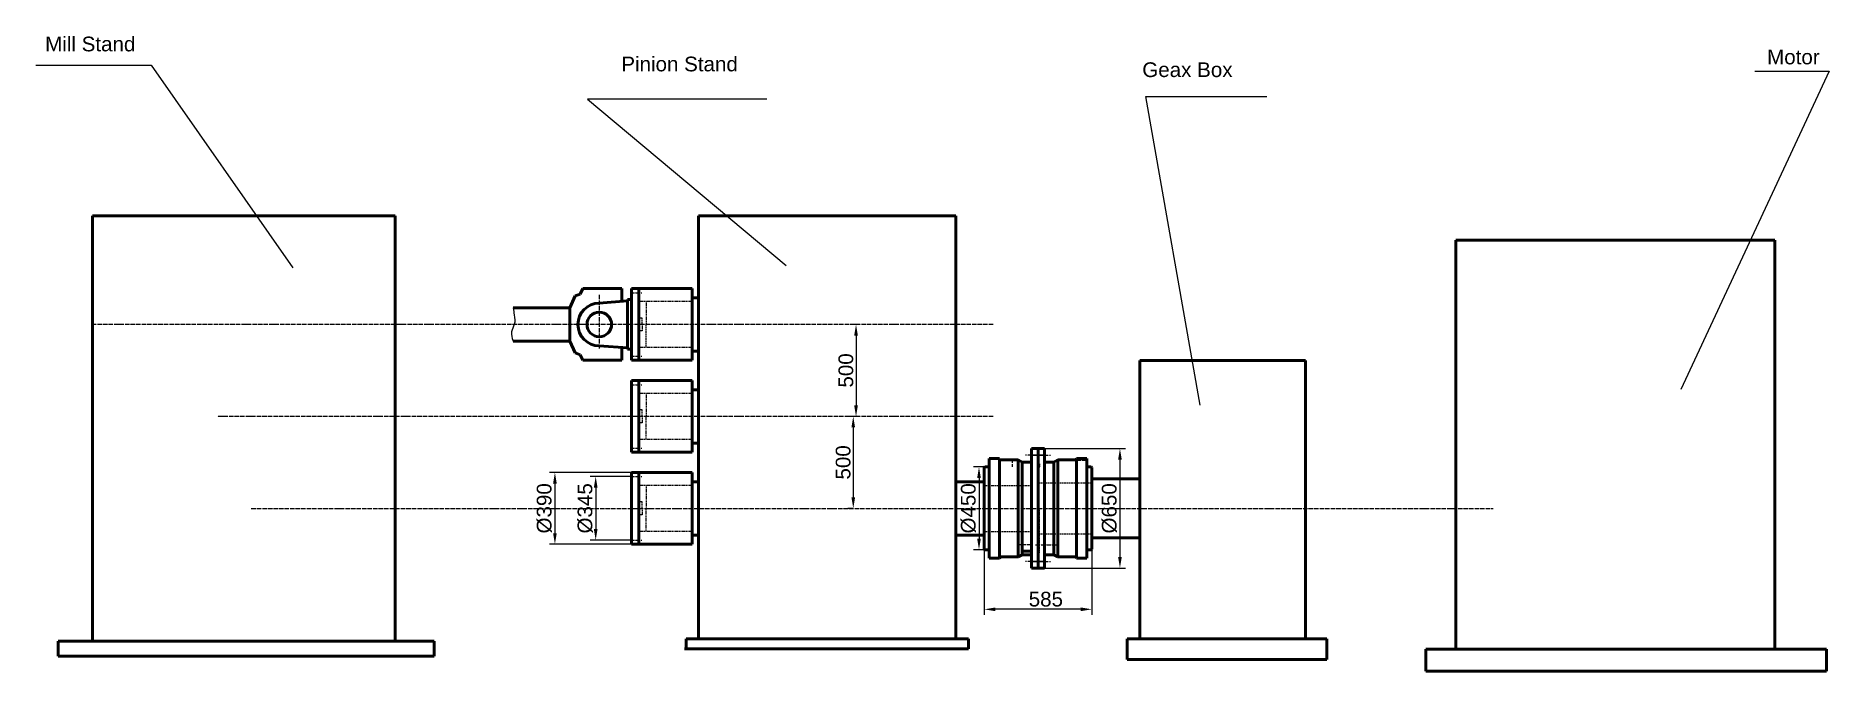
# Model space of a CAD drawing. Header units: millimetres. Extents: x 6647 to 33601, y -1887 to 8501.
# Drawn here: x 6647 to 16398, y 1736 to 5191 of the extents above; entities that cross this region are included whole.
import ezdxf

# ---------------------------------------------------------------- set-up
doc = ezdxf.new("R2010")
doc.units = ezdxf.units.MM
doc.linetypes.add('ACAD_ISO04W100', pattern=[30, 24, -3, 0, -3])
doc.linetypes.add('DASHED2', pattern=[9.525, 6.35, -3.175])
for name, color, linetype, lineweight in [('Геометрия', 7, 'Continuous', 50), ('контурная', 7, 'Continuous', 50), ('невидимые', 7, 'DASHED2', 25), ('осевые', 4, 'ACAD_ISO04W100', 25), ('размерные', 220, 'Continuous', 25), ('тонкая', 7, 'Continuous', 25), ('тонкий', 7, 'Continuous', 20)]:
    doc.layers.add(name, color=color, linetype=linetype, lineweight=lineweight)
doc.styles.add('s20v4', font='ARIAL.TTF', dxfattribs={"height": 80})
doc.styles.get("Standard").update_dxf_attribs({"font": 'ARIAL.TTF'})
doc.dimstyles.new('s20v4', dxfattribs={"dimtxt": 80, "dimasz": 60, "dimexe": 30, "dimexo": 0.0625, "dimgap": 14, "dimtad": 1, "dimdec": 0, "dimzin": 0, "dimdsep": 46, "dimtxsty": 'Standard', "dimcen": -25, "dimadec": 0, "dimazin": 0, "dimtfac": 1, "dimtdec": 0, "dimtmove": 0, "dimatfit": 3, "dimfxl": 1, "dimtolj": 1, "dimtzin": 0, "dimarcsym": 0})

msp = doc.modelspace()

# ---------------------------------------------------------------- texts
at = {"layer": 'тонкий', "style": 's20v4'}
for s, p in [('Mill Stand', (6697.2182, 5106.4077)), ('Pinion Stand', (9830.0424, 4997.6688)), ('Motor', (16060.3914, 5035.871)), ('Geax Box', (12662.9919, 4966.655))]:
    msp.add_text(s, height=80, dxfattribs=at).set_placement(p)

# ---------------------------------------------------------------- blocks, each defined once
blk = doc.blocks.new('*D1')
at = {"layer": 'Defpoints', "color": 0, "transparency": 16777216}
for p in [(9885.5, 2793.7), (9690.9, 2448.7), (9877.9, 2448.7)]:
    blk.add_point(p, dxfattribs=at)
at = {"layer": 'размерные', "color": 0, "lineweight": -2, "transparency": 16777216}
for p, q in [((9885.4, 2793.7), (9660.9, 2793.7)), ((9690.9, 2733.7), (9690.9, 2508.7)), ((9877.8, 2448.7), (9660.9, 2448.7))]:
    blk.add_line(p, q, dxfattribs=at)
at = {"layer": 'размерные', "color": 0, "transparency": 16777216}
for points in [[(9680.9, 2733.7), (9700.9, 2733.7), (9690.9, 2793.7)], [(9680.9, 2508.7), (9700.9, 2508.7), (9690.9, 2448.7)]]:
    blk.add_solid(points, dxfattribs=at)
at = {"layer": 'размерные', "color": 0, "transparency": 16777216, "insert": (9633.9, 2621.2), "char_height": 80, "attachment_point": 5, "rotation": 90}
blk.add_mtext('\\A1;%%c345', dxfattribs=at)
blk = doc.blocks.new('*D2')
at = {"layer": 'Defpoints', "color": 0, "transparency": 16777216}
for p in [(9885.5, 2816.2), (9469.1, 2426.2), (9885.5, 2426.2)]:
    blk.add_point(p, dxfattribs=at)
at = {"layer": 'размерные', "color": 0, "lineweight": -2, "transparency": 16777216}
for p, q in [((9885.4, 2816.2), (9439.1, 2816.2)), ((9469.1, 2756.2), (9469.1, 2486.2)), ((9885.4, 2426.2), (9439.1, 2426.2))]:
    blk.add_line(p, q, dxfattribs=at)
at = {"layer": 'размерные', "color": 0, "transparency": 16777216}
for points in [[(9459.1, 2756.2), (9479.1, 2756.2), (9469.1, 2816.2)], [(9459.1, 2486.2), (9479.1, 2486.2), (9469.1, 2426.2)]]:
    blk.add_solid(points, dxfattribs=at)
at = {"layer": 'размерные', "color": 0, "transparency": 16777216, "insert": (9412, 2621.2), "char_height": 80, "attachment_point": 5, "rotation": 90}
blk.add_mtext('\\A1;%%c390', dxfattribs=at)
blk = doc.blocks.new('*D3')
at = {"layer": 'Defpoints', "color": 0, "transparency": 16777216}
for p in [(12131.1, 2946.2), (12131.1, 2296.2), (12541.5, 2296.2)]:
    blk.add_point(p, dxfattribs=at)
at = {"layer": 'размерные', "color": 0, "lineweight": -2, "transparency": 16777216}
for p, q in [((12131.1, 2946.2), (12571.5, 2946.2)), ((12541.5, 2886.2), (12541.5, 2356.2)), ((12131.1, 2296.2), (12571.5, 2296.2))]:
    blk.add_line(p, q, dxfattribs=at)
at = {"layer": 'размерные', "color": 0, "transparency": 16777216}
for points in [[(12531.5, 2886.2), (12551.5, 2886.2), (12541.5, 2946.2)], [(12531.5, 2356.2), (12551.5, 2356.2), (12541.5, 2296.2)]]:
    blk.add_solid(points, dxfattribs=at)
at = {"layer": 'размерные', "color": 0, "transparency": 16777216, "insert": (12484.4, 2621.2), "char_height": 80, "attachment_point": 5, "rotation": 90}
blk.add_mtext('\\A1;%%c650', dxfattribs=at)
blk = doc.blocks.new('*D4')
at = {"layer": 'Defpoints', "color": 0, "transparency": 16777216}
for p in [(11803.6, 2399.2), (12388.6, 2399.2), (11803.6, 2072.1)]:
    blk.add_point(p, dxfattribs=at)
at = {"layer": 'размерные', "color": 0, "lineweight": -2, "transparency": 16777216}
for p, q in [((11803.6, 2399.2), (11803.6, 2042.1)), ((12388.6, 2399.2), (12388.6, 2042.1)), ((12328.6, 2072.1), (11863.6, 2072.1))]:
    blk.add_line(p, q, dxfattribs=at)
at = {"layer": 'размерные', "color": 0, "transparency": 16777216}
for points in [[(11863.6, 2082.1), (11863.6, 2062.1), (11803.6, 2072.1)], [(12328.6, 2082.1), (12328.6, 2062.1), (12388.6, 2072.1)]]:
    blk.add_solid(points, dxfattribs=at)
at = {"layer": 'размерные', "color": 0, "transparency": 16777216, "insert": (12138.6, 2126.9), "char_height": 80, "attachment_point": 5}
blk.add_mtext('\\A1;585', dxfattribs=at)
blk = doc.blocks.new('*D5')
at = {"layer": 'Defpoints', "color": 0, "transparency": 16777216}
for p in [(11106.4, 3621.2), (11106.4, 3121.2), (11106.4, 3121.2)]:
    blk.add_point(p, dxfattribs=at)
at = {"layer": 'размерные', "color": 0, "lineweight": -2, "transparency": 16777216}
for p, q in [((11106.3, 3621.2), (11076.4, 3621.2)), ((11106.4, 3561.2), (11106.4, 3181.2)), ((11106.3, 3121.2), (11076.4, 3121.2))]:
    blk.add_line(p, q, dxfattribs=at)
at = {"layer": 'размерные', "color": 0, "transparency": 16777216}
for points in [[(11096.4, 3561.2), (11116.4, 3561.2), (11106.4, 3621.2)], [(11096.4, 3181.2), (11116.4, 3181.2), (11106.4, 3121.2)]]:
    blk.add_solid(points, dxfattribs=at)
at = {"layer": 'размерные', "color": 0, "transparency": 16777216, "insert": (11051.6, 3371.2), "char_height": 80, "attachment_point": 5, "rotation": 90}
blk.add_mtext('\\A1;500', dxfattribs=at)
blk = doc.blocks.new('*D6')
at = {"layer": 'Defpoints', "color": 0, "transparency": 16777216}
for p in [(11091.4, 3121.2), (11091.4, 2621.2), (11091.4, 2621.2)]:
    blk.add_point(p, dxfattribs=at)
at = {"layer": 'размерные', "color": 0, "lineweight": -2, "transparency": 16777216}
for p, q in [((11091.3, 3121.2), (11061.4, 3121.2)), ((11091.4, 3061.2), (11091.4, 2681.2)), ((11091.3, 2621.2), (11061.4, 2621.2))]:
    blk.add_line(p, q, dxfattribs=at)
at = {"layer": 'размерные', "color": 0, "transparency": 16777216}
for points in [[(11081.4, 3061.2), (11101.4, 3061.2), (11091.4, 3121.2)], [(11081.4, 2681.2), (11101.4, 2681.2), (11091.4, 2621.2)]]:
    blk.add_solid(points, dxfattribs=at)
at = {"layer": 'размерные', "color": 0, "transparency": 16777216, "insert": (11036.6, 2871.2), "char_height": 80, "attachment_point": 5, "rotation": 90}
blk.add_mtext('\\A1;500', dxfattribs=at)
blk = doc.blocks.new('*D7')
at = {"layer": 'Defpoints', "color": 0, "transparency": 16777216}
for p in [(11806.6, 2846.2), (11775.1, 2396.2), (11806.6, 2396.2)]:
    blk.add_point(p, dxfattribs=at)
at = {"layer": 'размерные', "color": 0, "lineweight": -2, "transparency": 16777216}
for p, q in [((11806.5, 2846.2), (11745.1, 2846.2)), ((11775.1, 2786.2), (11775.1, 2456.2)), ((11806.5, 2396.2), (11745.1, 2396.2))]:
    blk.add_line(p, q, dxfattribs=at)
at = {"layer": 'размерные', "color": 0, "transparency": 16777216}
for points in [[(11765.1, 2786.2), (11785.1, 2786.2), (11775.1, 2846.2)], [(11765.1, 2456.2), (11785.1, 2456.2), (11775.1, 2396.2)]]:
    blk.add_solid(points, dxfattribs=at)
at = {"layer": 'размерные', "color": 0, "transparency": 16777216, "insert": (11718, 2621.2), "char_height": 80, "attachment_point": 5, "rotation": 90}
blk.add_mtext('\\A1;%%c450', dxfattribs=at)

# ---------------------------------------------------------------- dimensions: what is measured, and where the dimension line sits
at = {"layer": 'размерные'}
for base, p1, p2, picture, middle in [((11106.3989, 3121.23), (11106.3989, 3621.23), (11106.3989, 3121.23), '*D5', (11051.5531, 3371.23)), ((11091.3989, 2621.23), (11091.3989, 3121.23), (11091.3989, 2621.23), '*D6', (11036.5531, 2871.23))]:
    dim = msp.add_linear_dim(base=base, p1=p1, p2=p2, angle=90, dimstyle='s20v4', dxfattribs=at)
    dim.commit()
    dim.dimension.update_dxf_attribs({"geometry": picture, "text_midpoint": middle})
for base, p1, p2, picture, middle in [((12541.4551, 2296.23), (12131.0788, 2946.23), (12131.0788, 2296.23), '*D3', (12484.3719, 2621.23)), ((11775.0727, 2396.23), (11806.5788, 2846.23), (11806.5788, 2396.23), '*D7', (11717.9895, 2621.23))]:
    dim = msp.add_linear_dim(base=base, p1=p1, p2=p2, angle=90, text='%%c<>', dimstyle='s20v4', dxfattribs=at)
    dim.commit()
    dim.dimension.update_dxf_attribs({"geometry": picture, "text_midpoint": middle})
for base, p1, p2, picture, middle in [((9469.083, 2426.23), (9885.4578, 2816.23), (9885.4578, 2426.23), '*D2', (9469.083, 2621.23)), ((9690.9443, 2448.73), (9885.4578, 2793.73), (9877.8828, 2448.73), '*D1', (9690.9443, 2621.23))]:
    dim = msp.add_linear_dim(base=base, p1=p1, p2=p2, angle=90, text='%%c<>', dimstyle='s20v4', dxfattribs=at)
    dim.commit()
    dim.dimension.update_dxf_attribs({"geometry": picture, "text_midpoint": middle, "dimtype": 160})
dim = msp.add_linear_dim(base=(11803.5788, 2072.0623), p1=(12388.5788, 2399.23), p2=(11803.5788, 2399.23), dimstyle='s20v4', dxfattribs=at)
dim.commit()
dim.dimension.update_dxf_attribs({"geometry": '*D4', "text_midpoint": (12138.6426, 2072.0623), "dimtype": 160})

# ---------------------------------------------------------------- linework, layer by layer
at = {"layer": 'Геометрия'}
for p, q in [((12096.0788, 2946.23), (12061.0788, 2946.23)), ((12061.0788, 2946.23), (12061.0788, 2365.23)), ((12096.0788, 2946.23), (12131.0788, 2946.23)), ((12096.0788, 2373.73), (12096.0788, 2946.23)), ((12096.0788, 2868.73), (12096.0788, 2946.23)), ((12131.0788, 2946.23), (12131.0788, 2877.23)), ((11806.5788, 2846.23), (11803.5788, 2843.23)), ((11803.5788, 2843.23), (11803.5788, 2621.23)), ((11806.5788, 2846.23), (11831.0788, 2846.23)), ((11831.0788, 2396.23), (11831.0788, 2892.23)), ((11886.5788, 2892.23), (11831.0788, 2892.23)), ((11988.0788, 2885.73), (11886.5788, 2885.73)), ((11988.0788, 2885.73), (12009.7295, 2873.23)), ((12057.0788, 2873.23), (12009.7295, 2873.23)), ((12131.0788, 2296.23), (12131.0788, 2877.23)), ((12135.0788, 2873.23), (12182.4282, 2873.23)), ((12204.0788, 2885.73), (12182.4282, 2873.23)), ((12204.0788, 2885.73), (12248.6999, 2885.73)), ((12299.0788, 2885.73), (12248.6999, 2885.73)), ((12299.0788, 2885.73), (12305.5788, 2892.23)), ((12336.0788, 2892.23), (12305.5788, 2892.23)), ((12306.0788, 2892.23), (12361.0788, 2892.23)), ((12361.0788, 2846.23), (12361.0788, 2892.23)), ((12361.0788, 2846.23), (12361.0788, 2350.23)), ((12385.5788, 2846.23), (12361.0788, 2846.23)), ((12385.5788, 2846.23), (12388.5788, 2843.23)), ((12388.5788, 2843.23), (12388.5788, 2621.23)), ((11803.5788, 2399.23), (11803.5788, 2621.23)), ((12388.5788, 2399.23), (12388.5788, 2621.23)), ((11806.5788, 2396.23), (11803.5788, 2399.23)), ((11806.5788, 2396.23), (11831.0788, 2396.23)), ((11831.0788, 2396.23), (11831.0788, 2350.23)), ((11856.0788, 2350.23), (11831.0788, 2350.23)), ((11886.5788, 2350.23), (11856.0788, 2350.23)), ((11856.0788, 2350.23), (11886.0788, 2350.23)), ((11893.0788, 2356.73), (11886.5788, 2350.23)), ((11893.0788, 2356.73), (11943.4578, 2356.73)), ((11988.0788, 2356.73), (11943.4578, 2356.73)), ((11988.0788, 2356.73), (12009.7295, 2369.23)), ((12061.0788, 2388.73), (12004.7295, 2388.73)), ((12057.0788, 2369.23), (12009.7295, 2369.23)), ((12061.0788, 2296.23), (12061.0788, 2365.23)), ((12096.0788, 2376.73), (12096.0788, 2296.23)), ((12096.0788, 2373.73), (12096.0788, 2296.23)), ((12135.0788, 2369.23), (12182.4282, 2369.23)), ((12204.0788, 2356.73), (12182.4282, 2369.23)), ((12204.0788, 2356.73), (12248.6999, 2356.73)), ((12299.0788, 2356.73), (12248.6999, 2356.73)), ((12299.0788, 2356.73), (12305.5788, 2350.23)), ((12336.0788, 2350.23), (12305.5788, 2350.23)), ((12306.0788, 2350.23), (12336.0788, 2350.23)), ((12336.0788, 2350.23), (12361.0788, 2350.23)), ((12385.5788, 2396.23), (12361.0788, 2396.23)), ((12385.5788, 2396.23), (12388.5788, 2399.23)), ((12096.0788, 2296.23), (12061.0788, 2296.23)), ((12096.0788, 2296.23), (12131.0788, 2296.23))]:
    msp.add_line(p, q, dxfattribs=at)
for centre, start, end in [((12135.0788, 2877.23), 180, 270), ((12057.0788, 2365.23), 0, 90), ((12135.0788, 2365.23), 90, 180)]:
    msp.add_arc(centre, 4, start, end, dxfattribs=at)
at = {"layer": 'контурная'}
for p, q in [((6955.3997, 1898.8564), (6955.3997, 4211.23)), ((8599.8901, 4211.23), (6955.3997, 4211.23)), ((8599.8901, 4211.23), (8599.8901, 1898.8564)), ((11649.8901, 4211.23), (10249.8901, 4211.23)), ((10249.8901, 4211.23), (10249.8901, 1911.23)), ((11649.8901, 1911.23), (11649.8901, 4211.23)), ((14367.1729, 1855.3586), (14367.1729, 4079.611)), ((14367.1729, 4079.611), (16102.3939, 4079.611)), ((16102.3939, 4079.611), (16102.3939, 1855.3586)), ((9620.9367, 3816.23), (9606.8807, 3786.0868)), ((9832.5396, 3816.23), (9620.9367, 3816.23)), ((9832.5396, 3746.734), (9832.5396, 3816.23)), ((9925.4578, 3816.23), (9885.4578, 3816.23)), ((9885.4578, 3816.23), (9885.4578, 3621.23)), ((10215.4578, 3816.23), (9925.4578, 3816.23)), ((9925.4578, 3816.23), (9925.4578, 3621.23)), ((10215.4578, 3816.23), (10215.4578, 3621.23)), ((9549.3912, 3711.1744), (9241.4443, 3711.1744)), ((9579.7124, 3776.1984), (9549.3912, 3711.1744)), ((9549.3912, 3711.1744), (9549.3912, 3531.2855)), ((9606.8807, 3786.0868), (9579.7124, 3776.1984)), ((9863.8016, 3749.153), (9710.4578, 3737.2876)), ((9885.4578, 3756.4651), (9863.8016, 3756.4651)), ((9863.8016, 3756.4651), (9863.8016, 3621.23)), ((10249.8901, 3766.23), (10215.4578, 3766.23)), ((9863.8016, 3485.9949), (9863.8016, 3621.23)), ((9885.4578, 3426.23), (9885.4578, 3621.23)), ((9925.4578, 3426.23), (9925.4578, 3621.23)), ((10215.4578, 3426.23), (10215.4578, 3621.23)), ((9549.3912, 3531.2855), (9241.4443, 3531.2855)), ((9579.7124, 3466.2616), (9549.3912, 3531.2855)), ((9606.8807, 3456.3731), (9579.7124, 3466.2616)), ((9620.9367, 3426.23), (9606.8807, 3456.3731)), ((9832.5396, 3426.23), (9620.9367, 3426.23)), ((9863.8016, 3493.3069), (9710.4578, 3505.1724)), ((9832.5396, 3495.7259), (9832.5396, 3426.23)), ((9885.4578, 3485.9949), (9863.8016, 3485.9949)), ((9925.4578, 3426.23), (9885.4578, 3426.23)), ((10215.4578, 3426.23), (9925.4578, 3426.23)), ((10249.8901, 3476.23), (10215.4578, 3476.23)), ((13549.8901, 3424.5031), (12649.8901, 3424.5031)), ((12649.8901, 3424.5031), (12649.8901, 2621.23)), ((13549.8901, 1911.23), (13549.8901, 3424.5031)), ((9885.4578, 3316.23), (9885.4578, 3121.23)), ((9925.4578, 3316.23), (9885.4578, 3316.23)), ((9925.4578, 3316.23), (9925.4578, 3121.23)), ((10215.4578, 3316.23), (9925.4578, 3316.23)), ((10215.4578, 3316.23), (10215.4578, 3121.23)), ((10249.8901, 3266.23), (10215.4578, 3266.23)), ((9885.4578, 2926.23), (9885.4578, 3121.23)), ((9925.4578, 2926.23), (9925.4578, 3121.23)), ((10215.4578, 2926.23), (10215.4578, 3121.23)), ((9925.4578, 2926.23), (9885.4578, 2926.23)), ((10215.4578, 2926.23), (9925.4578, 2926.23)), ((10249.8901, 2976.23), (10215.4578, 2976.23)), ((11886.5788, 2350.23), (11886.5788, 2892.23)), ((11988.0788, 2885.73), (11988.0788, 2356.73)), ((12009.7295, 2873.23), (12009.7295, 2369.23)), ((12182.4282, 2873.23), (12182.4282, 2369.23)), ((12204.0788, 2885.73), (12204.0788, 2356.73)), ((12306.0788, 2892.23), (12306.0788, 2350.23)), ((9885.4578, 2816.23), (9885.4578, 2621.23)), ((9925.4578, 2816.23), (9885.4578, 2816.23)), ((10215.4578, 2816.23), (9925.4578, 2816.23)), ((9925.4578, 2816.23), (9925.4578, 2621.23)), ((10215.4578, 2816.23), (10215.4578, 2621.23)), ((10249.8901, 2766.23), (10215.4578, 2766.23)), ((11649.8901, 2766.23), (11803.0924, 2766.23)), ((12388.5788, 2781.5825), (12649.8901, 2781.5825)), ((9885.4578, 2426.23), (9885.4578, 2621.23)), ((9925.4578, 2426.23), (9925.4578, 2621.23)), ((10215.4578, 2426.23), (10215.4578, 2621.23)), ((12649.8901, 1911.23), (12649.8901, 2621.23)), ((10249.8901, 2476.23), (10215.4578, 2476.23)), ((11649.8901, 2476.23), (11803.0924, 2476.23)), ((12388.5788, 2460.8774), (12649.8901, 2460.8774)), ((9925.4578, 2426.23), (9885.4578, 2426.23)), ((10215.4578, 2426.23), (9925.4578, 2426.23)), ((6768.5123, 1817.0284), (6768.5123, 1898.8564)), ((6768.5123, 1898.8564), (6955.3997, 1898.8564)), ((6955.3997, 1898.8564), (8812.166, 1898.8564)), ((8812.166, 1898.8564), (8812.166, 1817.0284)), ((10173.4492, 1857.9424), (11718.2904, 1857.9424)), ((10183.0189, 1911.23), (11649.8901, 1911.23)), ((10183.0189, 1911.23), (10183.0189, 1857.9424)), ((11718.2904, 1911.23), (11649.8901, 1911.23)), ((11718.2904, 1857.9424), (11718.2904, 1911.23)), ((12579.8797, 1799.4873), (12579.8797, 1911.23)), ((12579.8797, 1911.23), (12649.8901, 1911.23)), ((12649.8901, 1911.23), (13549.8901, 1911.23)), ((13549.8901, 1911.23), (13667.1729, 1911.23)), ((13667.1729, 1911.23), (13667.1729, 1799.4873)), ((14204.7593, 1855.3586), (16383.0036, 1855.3586)), ((14204.7593, 1735.9707), (14204.7593, 1855.3586)), ((16383.0036, 1855.3586), (16383.0036, 1735.9707)), ((8812.166, 1817.0284), (6768.5123, 1817.0284)), ((13667.1729, 1799.4873), (12579.8797, 1799.4873)), ((16383.0036, 1735.9707), (14204.7593, 1735.9707))]:
    msp.add_line(p, q, dxfattribs=at)
msp.add_circle((9710.4578, 3621.23), 66.835, dxfattribs=at)
msp.add_arc((9710.4578, 3621.23), 116.0576, 90, 270, dxfattribs=at)
at = {"layer": 'невидимые'}
for p, q in [((10215.4578, 3746.23), (9925.4578, 3746.23)), ((9965.4578, 3746.23), (9965.4578, 3621.23)), ((9943.4578, 3656.23), (9925.4578, 3656.23)), ((9943.4578, 3621.23), (9943.4578, 3656.23)), ((9943.4578, 3621.23), (9943.4578, 3586.23)), ((9965.4578, 3496.23), (9965.4578, 3621.23)), ((9943.4578, 3586.23), (9925.4578, 3586.23)), ((10215.4578, 3496.23), (9925.4578, 3496.23)), ((10215.4578, 3246.23), (9925.4578, 3246.23)), ((9965.4578, 3246.23), (9965.4578, 3121.23)), ((9943.4578, 3156.23), (9925.4578, 3156.23)), ((9943.4578, 3121.23), (9943.4578, 3156.23)), ((9943.4578, 3121.23), (9943.4578, 3086.23)), ((9965.4578, 2996.23), (9965.4578, 3121.23)), ((9943.4578, 3086.23), (9925.4578, 3086.23)), ((10215.4578, 2996.23), (9925.4578, 2996.23)), ((12094.5788, 2868.73), (12096.0788, 2868.73)), ((12094.5788, 2863.73), (12100.4788, 2863.73)), ((12098.0788, 2863.73), (12096.0788, 2865.73)), ((12104.0788, 2863.73), (12098.0788, 2863.73)), ((12102.0788, 2862.13), (12100.4788, 2863.73)), ((12104.5788, 2846.23), (12101.5788, 2843.23)), ((12101.5788, 2621.23), (12101.5788, 2843.23)), ((12102.0788, 2862.13), (12102.0788, 2843.73)), ((12104.0788, 2863.73), (12104.0788, 2845.73)), ((10215.4578, 2746.23), (9925.4578, 2746.23)), ((9965.4578, 2746.23), (9965.4578, 2621.23)), ((11803.5788, 2746.23), (12061.0788, 2746.23)), ((12101.5788, 2760.5992), (12388.5788, 2760.5992)), ((9943.4578, 2656.23), (9925.4578, 2656.23)), ((9943.4578, 2621.23), (9943.4578, 2656.23)), ((9943.4578, 2586.23), (9925.4578, 2586.23)), ((9943.4578, 2621.23), (9943.4578, 2586.23)), ((9965.4578, 2496.23), (9965.4578, 2621.23)), ((12101.5788, 2621.23), (12101.5788, 2399.23)), ((10215.4578, 2496.23), (9925.4578, 2496.23)), ((11803.5788, 2496.23), (12061.0788, 2496.23)), ((12101.5788, 2481.8607), (12388.5788, 2481.8607)), ((12094.5788, 2378.73), (12100.4788, 2378.73)), ((12094.5788, 2373.73), (12096.0788, 2373.73)), ((12098.0788, 2378.73), (12096.0788, 2376.73)), ((12104.0788, 2378.73), (12098.0788, 2378.73)), ((12102.0788, 2380.33), (12100.4788, 2378.73)), ((12104.5788, 2396.23), (12101.5788, 2399.23)), ((12102.0788, 2380.33), (12102.0788, 2398.73)), ((12104.0788, 2378.73), (12104.0788, 2396.73))]:
    msp.add_line(p, q, dxfattribs=at)
for centre in [(12094.5788, 2866.23), (12094.5788, 2376.23)]:
    msp.add_arc(centre, 2.5, 90, 270, dxfattribs=at)
at = {"layer": 'осевые'}
for p, q in [((9710.4578, 3782.1279), (9710.4578, 3489.8663)), ((9877.8828, 3793.73), (9942.3919, 3793.73)), ((11851.6677, 3621.23), (6955.3997, 3621.23)), ((9877.8828, 3448.73), (9942.3919, 3448.73)), ((9877.8828, 3293.73), (9942.3919, 3293.73)), ((10249.8901, 3121.23), (7632.6859, 3121.23)), ((11851.6677, 3121.23), (10249.8901, 3121.23)), ((9877.8828, 2948.73), (9942.3919, 2948.73)), ((11956.0788, 2892.23), (11956.0788, 2846.23)), ((12124.5753, 2910.23), (12028.0147, 2910.23)), ((12067.5824, 2910.23), (12164.143, 2910.23)), ((12358.4663, 2881.23), (12290.7968, 2881.23)), ((9877.8828, 2793.73), (9942.3919, 2793.73)), ((7818.3736, 2621.23), (14570.9018, 2621.23)), ((9877.8828, 2448.73), (9942.3919, 2448.73)), ((12061.0788, 2423.73), (11997.6761, 2423.73)), ((12082.6429, 2423.73), (12194.4816, 2423.73)), ((12124.5753, 2332.23), (12028.0147, 2332.23)), ((12067.5824, 2332.23), (12164.143, 2332.23))]:
    msp.add_line(p, q, dxfattribs=at)
at = {"layer": 'тонкая', "start_tangent": (0, 1)}
msp.add_spline([(9241.4443, 3711.1744), (9248.2161, 3672.7696), (9248.2161, 3621.23), (9233.6737, 3581.2749), (9241.4443, 3531.2855)], degree=3, dxfattribs=at)
at = {"layer": 'тонкий'}
for p, q in [((6646.8446, 5031.8634), (7273.2654, 5031.8634)), ((7273.2654, 5031.8634), (8044.9457, 3929.7898)), ((16397.6558, 4998.8236), (15590.6259, 3268.4065)), ((15993.0346, 4998.8236), (16397.6558, 4998.8236)), ((10622.0921, 4847.1656), (9646.9573, 4847.1656)), ((9646.9573, 4847.1656), (10726.1574, 3941.6092)), ((12681.5319, 4861.5093), (13340.2589, 4861.5093)), ((12977.7717, 3181.4503), (12681.5319, 4861.5093))]:
    msp.add_line(p, q, dxfattribs=at)

msp.set_redraw_order([(e.dxf.handle, doc.entitydb.next_handle()) for e in msp.query("TEXT MTEXT ATTDEF DIMENSION ARC_DIMENSION")])  # texts and dimensions are drawn at this point

doc.saveas('drawing.dxf')
